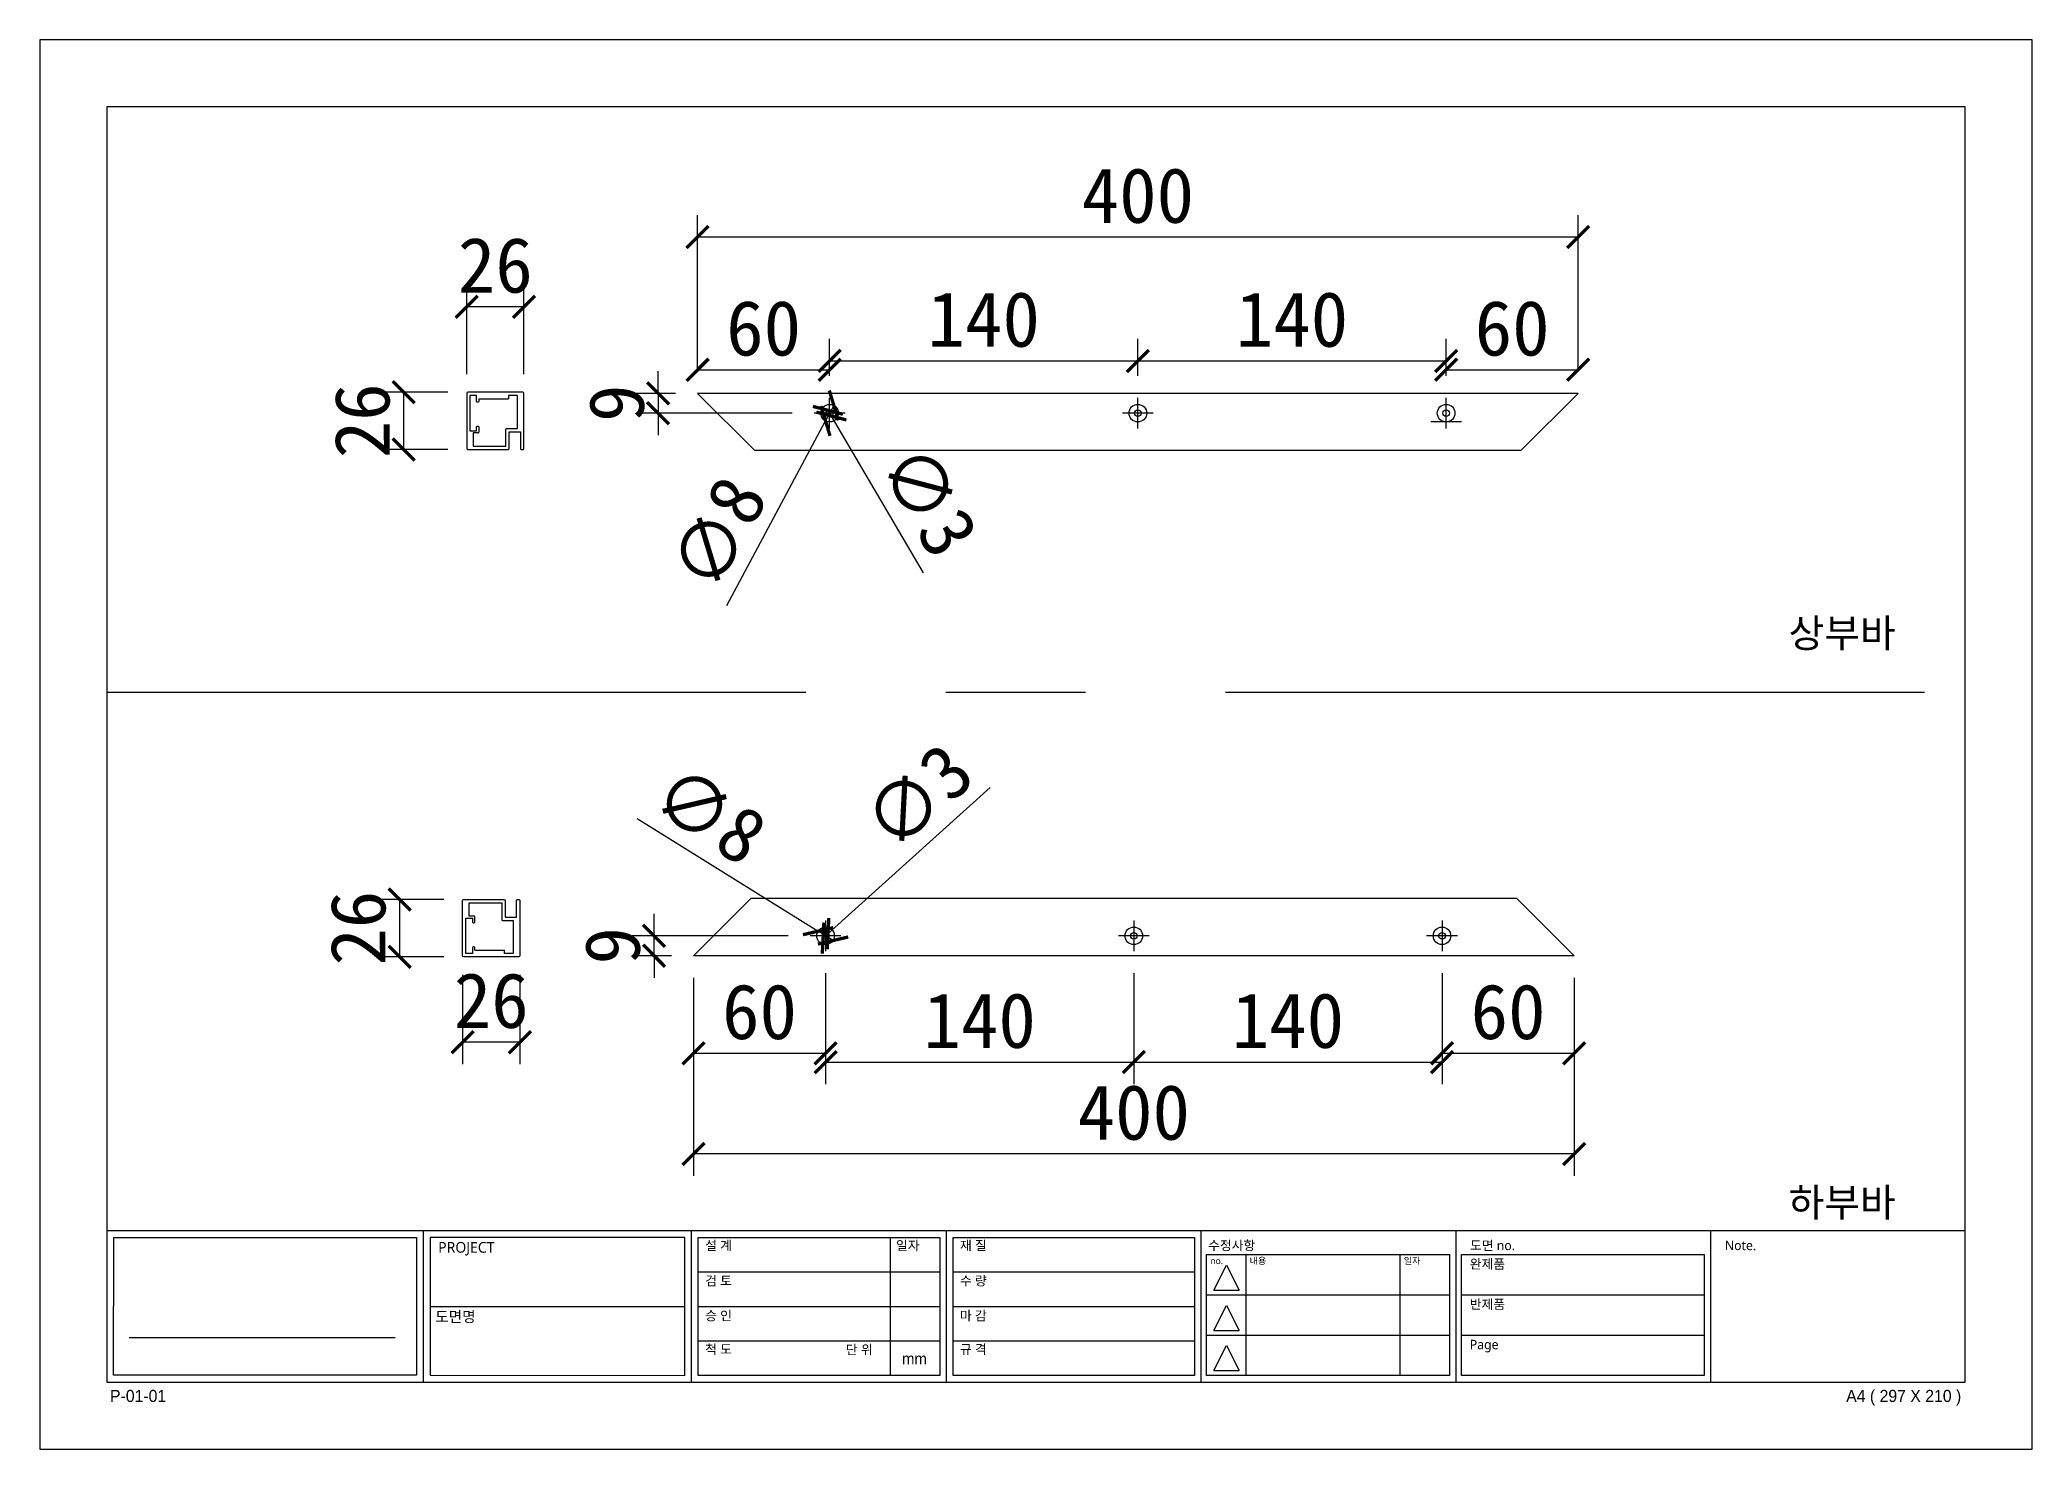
# Model space of a CAD drawing. Header units: millimetres. Extents: x -44117 to 256353, y -2095463 to 65325.
# Drawn here: x -28514 to -27609, y 10261 to 10901 of the extents above; entities that cross this region are included whole.
import ezdxf

# ---------------------------------------------------------------- set-up
doc = ezdxf.new("R2010")
doc.units = ezdxf.units.MM
doc.header["$LTSCALE"] = 10
doc.linetypes.add('CENTER', pattern=[50.8, 31.75, -6.35, 6.35, -6.35])
doc.layers.add('cen', color=1, linetype='CENTER')
doc.layers.add('도면층2', color=3, linetype='CENTER')
doc.styles.add('고딕', font='')
doc.styles.get('고딕').set_extended_font_data('HYgtrE')
doc.dimstyles.new('ISO-25', dxfattribs={"dimtxt": 2.5, "dimasz": 2.5, "dimexe": 1, "dimexo": 1, "dimtad": 1, "dimtxsty": 'Standard', "dimblk": 'ARCHTICK', "dimcen": 2.5, "dimadec": 0, "dimazin": 0, "dimtfac": 1, "dimtmove": 0, "dimatfit": 3, "dimfxl": 0, "dimarcsym": 0})

msp = doc.modelspace()

# ---------------------------------------------------------------- texts
at = {"color": 142, "char_height": 12.9348114, "width": 374.7128821, "attachment_point": 5, "style": '고딕'}
for s, insert in [('{\\fMalgun Gothic|b0|i0|c129|p50;상부바}', (-27695.39541, 10630.92817)), ('{\\fMalgun Gothic|b0|i0|c129|p50;하부바}', (-27695.39541, 10372.41831))]:
    msp.add_mtext(s, dxfattribs=dict(at, insert=insert))

# ---------------------------------------------------------------- blocks, each defined once
blk = doc.blocks.new('A$C2EC13F1B')
at = {"color": 7}
for p, q in [((-3.67, -0.83), (-1.17, 4.17)), ((-1.17, 4.17), (1.33, -0.83))]:
    blk.add_line(p, q, dxfattribs=at)
blk.add_lwpolyline([(-3.67, -0.83), (1.33, -0.83)], dxfattribs=at)
blk = doc.blocks.new('a4 1scale')
at = {"color": 8}
for p, q in [((-15144.83, -4477.05), (-14867.83, -4477.05)), ((-15097.66, -4499.61), (-15097.66, -4477.05)), ((-15057.67, -4499.62), (-15057.67, -4477.06)), ((-15028.06, -4478.06), (-15028.06, -4498.62)), ((-15019.68, -4499.62), (-15019.68, -4477.06)), ((-14981.69, -4499.62), (-14981.69, -4477.06)), ((-14943.7, -4499.62), (-14943.7, -4477.06)), ((-14905.71, -4499.62), (-14905.71, -4477.06)), ((-14980.9, -4480.63), (-14944.7, -4480.63)), ((-14975.07, -4480.63), (-14975.07, -4498.62)), ((-14952.08, -4480.63), (-14952.08, -4498.62)), ((-14942.91, -4480.63), (-14906.71, -4480.63)), ((-15056.67, -4483.2), (-15020.68, -4483.2)), ((-15018.68, -4483.2), (-14982.69, -4483.2)), ((-14980.9, -4486.63), (-14944.7, -4486.63)), ((-14942.91, -4486.63), (-14906.71, -4486.63)), ((-15096.66, -4488.33), (-15058.67, -4488.34)), ((-15056.67, -4488.34), (-15020.68, -4488.34)), ((-15018.68, -4488.34), (-14982.69, -4488.34)), ((-15141.53, -4492.95), (-15101.88, -4492.95)), ((-15056.67, -4493.48), (-15020.68, -4493.48)), ((-15018.68, -4493.48), (-14982.69, -4493.48)), ((-14980.9, -4492.63), (-14944.7, -4492.63)), ((-14942.91, -4492.63), (-14906.71, -4492.63))]:
    blk.add_line(p, q, dxfattribs=at)
for points in [[(-15154.83, -4509.61), (-14857.83, -4509.61), (-14857.83, -4299.61), (-15154.83, -4299.61)], [(-15144.83, -4499.61), (-14867.83, -4499.61), (-14867.83, -4309.61), (-15144.83, -4309.61)]]:
    blk.add_lwpolyline(points, close=True)
for points in [[(-15143.82, -4478.05), (-15098.66, -4478.05), (-15098.66, -4498.61), (-15143.83, -4498.61)], [(-15058.67, -4478.06), (-15096.66, -4478.05), (-15096.66, -4498.61), (-15058.66, -4498.62)], [(-15056.67, -4478.06), (-15020.68, -4478.06), (-15020.68, -4498.62), (-15056.67, -4498.62)], [(-15018.68, -4478.06), (-14982.69, -4478.06), (-14982.69, -4498.62), (-15018.68, -4498.62)]]:
    blk.add_lwpolyline(points, close=True, dxfattribs=at)
for points in [[(-14944.7, -4480.63), (-14944.7, -4498.62), (-14980.9, -4498.62), (-14980.9, -4480.63)], [(-14906.71, -4480.63), (-14906.71, -4498.62), (-14942.91, -4498.62), (-14942.91, -4480.63)]]:
    blk.add_lwpolyline(points, dxfattribs=at)
at = {"color": 8, "xscale": 0.7469071166727064, "yscale": 0.7469071166727064, "zscale": 0.7469071166727064}
for p in [(-14977.06, -4485.3), (-14977.06, -4491.3), (-14977.06, -4497.29)]:
    blk.add_blockref('A$C2EC13F1B', p, dxfattribs=at)
at = {"color": 8, "style": '고딕'}
for s, insert, char_height, width, attachment_point in [('{\\fMalgun Gothic|b0|i0|c129|p50;PROJECT}', (-15095.45, -4478.74), 1.6004, 37.4801, 1), ('{\\fMalgun Gothic|b0|i0|c129|p50;설 계}', (-15055.65, -4478.55), 1.4003, 21.6513, 1), ('{\\fGulim|b0|i0|c129|p50;일자}', (-15027.2, -4478.57), 1.4, 24.7824, 1), ('{\\fMalgun Gothic|b0|i0|c129|p50;재 질}', (-15017.66, -4478.55), 1.4003, 21.6513, 1), ('{\\fMalgun Gothic|b0|i0|c129|p50;수정사항}', (-14980.67, -4478.55), 1.4003, 21.6513, 1), ('{\\fMalgun Gothic|b0|i0|c129|p50;도면 no.}', (-14941.63, -4478.55), 1.4003, 21.6513, 1), ('{\\fMalgun Gothic|b0|i0|c129|p50;Note.}', (-14903.64, -4478.55), 1.4003, 21.6513, 1), ('{\\fMalgun Gothic|b0|i0|c129|p50;no.}', (-14980.32, -4481.07), 0.96, 25.9815, 1), ('{\\fMalgun Gothic|b0|i0|c129|p50;내용}', (-14974.49, -4481.07), 0.96, 25.9815, 1), ('{\\fMalgun Gothic|b0|i0|c129|p50;일자}', (-14951.5, -4481.07), 0.96, 25.9815, 1), ('{\\fGulim|b0|i0|c129|p50;완\\fMalgun Gothic|b0|i0|c129|p50;제품}', (-14941.66, -4481.32), 1.4003, 21.6513, 1), ('{\\fMalgun Gothic|b0|i0|c129|p50;검 토}', (-15055.65, -4483.82), 1.4003, 21.6513, 1), ('{\\fMalgun Gothic|b0|i0|c129|p50;수 량}', (-15017.66, -4483.82), 1.4003, 21.6513, 1), ('{\\fMalgun Gothic|b0|i0|c129|p50;반제품}', (-14941.66, -4487.32), 1.4003, 21.6513, 1), ('{\\fMalgun Gothic|b0|i0|c129|p50;도면명}', (-15095.89, -4489.07), 1.6004, 37.4801, 1), ('{\\fMalgun Gothic|b0|i0|c129|p50;승 인}', (-15055.65, -4489.02), 1.4003, 21.6513, 1), ('{\\fMalgun Gothic|b0|i0|c129|p50;마 감}', (-15017.66, -4489.02), 1.4003, 21.6513, 1), ('{\\fMalgun Gothic|b0|i0|c129|p50;Page}', (-14941.66, -4493.32), 1.4003, 21.6513, 1), ('{\\fMalgun Gothic|b0|i0|c129|p50;척 도 }', (-15055.65, -4494.02), 1.4003, 21.6513, 1), ('{\\fGulim|b0|i0|c129|p50;단 위}', (-15034.68, -4494.09), 1.4003, 21.6513, 1), ('mm', (-15024.45, -4496.13), 1.7, 15.2516, 5), ('{\\fMalgun Gothic|b0|i0|c129|p50;규 격 }', (-15017.66, -4494.02), 1.4003, 21.6513, 1), ('{\\C8;P-01-01}', (-15144.37, -4500.78), 1.8004, 27.0059, 1), ('{\\C8;A4 ( 297 X 210 )}', (-14868.4, -4500.78), 1.8004, 27.0059, 3)]:
    blk.add_mtext(s, dxfattribs=dict(at, insert=insert, char_height=char_height, width=width, attachment_point=attachment_point))
blk = doc.blocks.new('_ArchTick')
at = {"color": 0, "linetype": 'ByBlock', "const_width": 0.15}
blk.add_lwpolyline([(-0.5, -0.5), (0.5, 0.5)], dxfattribs=at)
blk = doc.blocks.new('*D215')
at = {"color": 0, "lineweight": -2}
for p, q in [((-28215.29, 10750.47), (-28215.29, 10821.42)), ((-27815.29, 10750.47), (-27815.29, 10821.42)), ((-27815.29, 10811.42), (-28215.29, 10811.42))]:
    blk.add_line(p, q, dxfattribs=at)
at = {"layer": 'Defpoints', "color": 0}
for p in [(-28215.29, 10811.42), (-28215.29, 10740.47), (-27815.29, 10740.47)]:
    blk.add_point(p, dxfattribs=at)
at = {"color": 0, "lineweight": -2, "xscale": 10, "yscale": 10, "zscale": 10, "rotation": 180}
blk.add_blockref('_ArchTick', (-28215.29, 10811.42), dxfattribs=at)
at = {"color": 0, "lineweight": -2, "xscale": 10, "yscale": 10, "zscale": 10}
blk.add_blockref('_ArchTick', (-27815.29, 10811.42), dxfattribs=at)
at = {"color": 0, "insert": (-28015.29, 10830.17), "char_height": 25, "attachment_point": 5}
blk.add_mtext('400', dxfattribs=at)
blk = doc.blocks.new('_None')
blk = doc.blocks.new('*D216')
at = {"color": 0, "lineweight": -2}
for p, q in [((-28320.15, 10749.22), (-28320.15, 10789.74)), ((-28294.15, 10749.22), (-28294.15, 10789.74)), ((-28294.15, 10779.74), (-28320.15, 10779.74))]:
    blk.add_line(p, q, dxfattribs=at)
at = {"layer": 'Defpoints', "color": 0}
for p in [(-28320.15, 10779.74), (-28320.15, 10739.22), (-28294.15, 10739.22)]:
    blk.add_point(p, dxfattribs=at)
at = {"color": 0, "lineweight": -2, "xscale": 10, "yscale": 10, "zscale": 10, "rotation": 180}
blk.add_blockref('_ArchTick', (-28320.15, 10779.74), dxfattribs=at)
at = {"color": 0, "lineweight": -2, "xscale": 10, "yscale": 10, "zscale": 10}
blk.add_blockref('_ArchTick', (-28294.15, 10779.74), dxfattribs=at)
at = {"color": 0, "insert": (-28307.15, 10798.49), "char_height": 25, "attachment_point": 5}
blk.add_mtext('26', dxfattribs=at)
blk = doc.blocks.new('*D217')
at = {"color": 0, "lineweight": -2}
for p, q in [((-28328.65, 10741), (-28358.76, 10741)), ((-28348.76, 10715), (-28348.76, 10741)), ((-28328.65, 10715), (-28358.76, 10715))]:
    blk.add_line(p, q, dxfattribs=at)
at = {"layer": 'Defpoints', "color": 0}
for p in [(-28348.76, 10741), (-28318.65, 10741), (-28318.65, 10715)]:
    blk.add_point(p, dxfattribs=at)
at = {"color": 0, "lineweight": -2, "xscale": 10, "yscale": 10, "zscale": 10}
for p, rotation in [((-28348.76, 10741), 90), ((-28348.76, 10715), 270)]:
    blk.add_blockref('_ArchTick', p, dxfattribs=dict(at, rotation=rotation))
at = {"color": 0, "insert": (-28367.51, 10728), "char_height": 25, "attachment_point": 5, "rotation": 90}
blk.add_mtext('26', dxfattribs=at)
blk = doc.blocks.new('*D218')
at = {"color": 0, "lineweight": -2}
for p, q in [((-28215.29, 10750.47), (-28215.29, 10761.17)), ((-28155.29, 10748.47), (-28155.29, 10761.17)), ((-28215.29, 10751.17), (-28155.29, 10751.17))]:
    blk.add_line(p, q, dxfattribs=at)
at = {"layer": 'Defpoints', "color": 0}
for p in [(-28155.29, 10751.17), (-28215.29, 10740.47), (-28155.29, 10738.47)]:
    blk.add_point(p, dxfattribs=at)
at = {"color": 0, "lineweight": -2, "xscale": 10, "yscale": 10, "zscale": 10, "rotation": 180}
blk.add_blockref('_ArchTick', (-28215.29, 10751.17), dxfattribs=at)
at = {"color": 0, "lineweight": -2, "xscale": 10, "yscale": 10, "zscale": 10}
blk.add_blockref('_ArchTick', (-28155.29, 10751.17), dxfattribs=at)
at = {"color": 0, "insert": (-28185.29, 10769.92), "char_height": 25, "attachment_point": 5}
blk.add_mtext('60', dxfattribs=at)
blk = doc.blocks.new('*D219')
at = {"color": 0, "lineweight": -2}
for p, q in [((-28155.29, 10748.47), (-28155.29, 10765.17)), ((-28015.29, 10748.47), (-28015.29, 10765.17)), ((-28155.29, 10755.17), (-28015.29, 10755.17))]:
    blk.add_line(p, q, dxfattribs=at)
at = {"layer": 'Defpoints', "color": 0}
for p in [(-28015.29, 10755.17), (-28155.29, 10738.47), (-28015.29, 10738.47)]:
    blk.add_point(p, dxfattribs=at)
at = {"color": 0, "lineweight": -2, "xscale": 10, "yscale": 10, "zscale": 10, "rotation": 180}
blk.add_blockref('_ArchTick', (-28155.29, 10755.17), dxfattribs=at)
at = {"color": 0, "lineweight": -2, "xscale": 10, "yscale": 10, "zscale": 10}
blk.add_blockref('_ArchTick', (-28015.29, 10755.17), dxfattribs=at)
at = {"color": 0, "insert": (-28085.29, 10773.92), "char_height": 25, "attachment_point": 5}
blk.add_mtext('140', dxfattribs=at)
blk = doc.blocks.new('*D220')
at = {"color": 0, "lineweight": -2}
for p, q in [((-28015.29, 10748.47), (-28015.29, 10765.17)), ((-27875.29, 10748.47), (-27875.29, 10765.17)), ((-28015.29, 10755.17), (-27875.29, 10755.17))]:
    blk.add_line(p, q, dxfattribs=at)
at = {"layer": 'Defpoints', "color": 0}
for p in [(-27875.29, 10755.17), (-28015.29, 10738.47), (-27875.29, 10738.47)]:
    blk.add_point(p, dxfattribs=at)
at = {"color": 0, "lineweight": -2, "xscale": 10, "yscale": 10, "zscale": 10, "rotation": 180}
blk.add_blockref('_ArchTick', (-28015.29, 10755.17), dxfattribs=at)
at = {"color": 0, "lineweight": -2, "xscale": 10, "yscale": 10, "zscale": 10}
blk.add_blockref('_ArchTick', (-27875.29, 10755.17), dxfattribs=at)
at = {"color": 0, "insert": (-27945.29, 10773.92), "char_height": 25, "attachment_point": 5}
blk.add_mtext('140', dxfattribs=at)
blk = doc.blocks.new('*D221')
at = {"color": 0, "lineweight": -2}
for p, q in [((-27875.29, 10748.47), (-27875.29, 10761.17)), ((-27815.29, 10750.47), (-27815.29, 10761.17)), ((-27875.29, 10751.17), (-27815.29, 10751.17))]:
    blk.add_line(p, q, dxfattribs=at)
at = {"layer": 'Defpoints', "color": 0}
for p in [(-27815.29, 10751.17), (-27875.29, 10738.47), (-27815.29, 10740.47)]:
    blk.add_point(p, dxfattribs=at)
at = {"color": 0, "lineweight": -2, "xscale": 10, "yscale": 10, "zscale": 10, "rotation": 180}
blk.add_blockref('_ArchTick', (-27875.29, 10751.17), dxfattribs=at)
at = {"color": 0, "lineweight": -2, "xscale": 10, "yscale": 10, "zscale": 10}
blk.add_blockref('_ArchTick', (-27815.29, 10751.17), dxfattribs=at)
at = {"color": 0, "insert": (-27845.29, 10769.92), "char_height": 25, "attachment_point": 5}
blk.add_mtext('60', dxfattribs=at)
blk = doc.blocks.new('*D222')
at = {"color": 0, "lineweight": -2}
for p, q in [((-28233.21, 10740.47), (-28233.21, 10750.47)), ((-28225.29, 10740.47), (-28243.21, 10740.47)), ((-28233.21, 10740.47), (-28233.21, 10731.47)), ((-28172.29, 10731.47), (-28243.21, 10731.47)), ((-28233.21, 10731.47), (-28233.21, 10721.47))]:
    blk.add_line(p, q, dxfattribs=at)
at = {"layer": 'Defpoints', "color": 0}
for p in [(-28215.29, 10740.47), (-28233.21, 10731.47), (-28162.29, 10731.47)]:
    blk.add_point(p, dxfattribs=at)
at = {"color": 0, "lineweight": -2, "xscale": 10, "yscale": 10, "zscale": 10}
for p, rotation in [((-28233.21, 10740.47), 270), ((-28233.21, 10731.47), 90)]:
    blk.add_blockref('_ArchTick', p, dxfattribs=dict(at, rotation=rotation))
at = {"color": 0, "insert": (-28251.96, 10735.97), "char_height": 25, "attachment_point": 5, "rotation": 90}
blk.add_mtext('9', dxfattribs=at)
blk = doc.blocks.new('*D223')
at = {"color": 0, "lineweight": -2}
for p, q in [((-28153.4, 10734.99), (-28157.18, 10727.94)), ((-28153.4, 10734.99), (-28153.4, 10734.99)), ((-28202, 10644.19), (-28157.18, 10727.94))]:
    blk.add_line(p, q, dxfattribs=at)
at = {"layer": 'Defpoints', "color": 0}
for p in [(-28153.4, 10734.99), (-28157.18, 10727.94)]:
    blk.add_point(p, dxfattribs=at)
at = {"color": 0, "lineweight": -2, "xscale": 10, "yscale": 10, "zscale": 10}
for p, rotation in [((-28153.4, 10734.99), 241.8445667996828), ((-28157.18, 10727.94), 61.84456679968287)]:
    blk.add_blockref('_ArchTick', p, dxfattribs=dict(at, rotation=rotation))
at = {"color": 0, "insert": (-28205.75, 10676.92), "char_height": 25, "attachment_point": 5, "rotation": 61.84457}
blk.add_mtext('∅8', dxfattribs=at)
blk = doc.blocks.new('*D224')
at = {"color": 0, "lineweight": -2}
for p, q in [((-28156.05, 10732.76), (-28156.05, 10732.76)), ((-28156.05, 10732.76), (-28154.53, 10730.17)), ((-28112.74, 10658.9), (-28154.53, 10730.17))]:
    blk.add_line(p, q, dxfattribs=at)
at = {"layer": 'Defpoints', "color": 0}
for p in [(-28156.05, 10732.76), (-28154.53, 10730.17)]:
    blk.add_point(p, dxfattribs=at)
at = {"color": 0, "lineweight": -2, "xscale": 10, "yscale": 10, "zscale": 10}
for p, rotation in [((-28156.05, 10732.76), 300.3873652410485), ((-28154.53, 10730.17), 120.3873652410486)]:
    blk.add_blockref('_ArchTick', p, dxfattribs=dict(at, rotation=rotation))
at = {"color": 0, "insert": (-28110.27, 10691.75), "char_height": 25, "attachment_point": 5, "rotation": 300.38737}
blk.add_mtext('∅3', dxfattribs=at)
blk = doc.blocks.new('*D225')
at = {"color": 0, "lineweight": -2}
for p, q in [((-28217.15, 10475.15), (-28217.15, 10385.15)), ((-27817.15, 10475.15), (-27817.15, 10385.15)), ((-27817.15, 10395.15), (-28217.15, 10395.15))]:
    blk.add_line(p, q, dxfattribs=at)
at = {"layer": 'Defpoints', "color": 0}
for p in [(-28217.15, 10485.15), (-27817.15, 10485.15), (-28217.15, 10395.15)]:
    blk.add_point(p, dxfattribs=at)
at = {"color": 0, "lineweight": -2, "xscale": 10, "yscale": 10, "zscale": 10, "rotation": 180}
blk.add_blockref('_ArchTick', (-28217.15, 10395.15), dxfattribs=at)
at = {"color": 0, "lineweight": -2, "xscale": 10, "yscale": 10, "zscale": 10}
blk.add_blockref('_ArchTick', (-27817.15, 10395.15), dxfattribs=at)
at = {"color": 0, "insert": (-28017.15, 10413.9), "char_height": 25, "attachment_point": 5}
blk.add_mtext('400', dxfattribs=at)
blk = doc.blocks.new('*D226')
at = {"color": 0, "lineweight": -2}
for p, q in [((-28322.01, 10476.39), (-28322.01, 10435.88)), ((-28296.01, 10476.39), (-28296.01, 10435.88)), ((-28296.01, 10445.88), (-28322.01, 10445.88))]:
    blk.add_line(p, q, dxfattribs=at)
at = {"layer": 'Defpoints', "color": 0}
for p in [(-28322.01, 10486.39), (-28296.01, 10486.39), (-28322.01, 10445.88)]:
    blk.add_point(p, dxfattribs=at)
at = {"color": 0, "lineweight": -2, "xscale": 10, "yscale": 10, "zscale": 10, "rotation": 180}
blk.add_blockref('_ArchTick', (-28322.01, 10445.88), dxfattribs=at)
at = {"color": 0, "lineweight": -2, "xscale": 10, "yscale": 10, "zscale": 10}
blk.add_blockref('_ArchTick', (-28296.01, 10445.88), dxfattribs=at)
at = {"color": 0, "insert": (-28309.01, 10464.63), "char_height": 25, "attachment_point": 5}
blk.add_mtext('26', dxfattribs=at)
blk = doc.blocks.new('*D227')
at = {"color": 0, "lineweight": -2}
for p, q in [((-28330.51, 10510.62), (-28360.62, 10510.62)), ((-28350.62, 10510.62), (-28350.62, 10484.62)), ((-28330.51, 10484.62), (-28360.62, 10484.62))]:
    blk.add_line(p, q, dxfattribs=at)
at = {"layer": 'Defpoints', "color": 0}
for p in [(-28320.51, 10510.62), (-28350.62, 10484.62), (-28320.51, 10484.62)]:
    blk.add_point(p, dxfattribs=at)
at = {"color": 0, "lineweight": -2, "xscale": 10, "yscale": 10, "zscale": 10}
for p, rotation in [((-28350.62, 10510.62), 90), ((-28350.62, 10484.62), 270)]:
    blk.add_blockref('_ArchTick', p, dxfattribs=dict(at, rotation=rotation))
at = {"color": 0, "insert": (-28369.37, 10497.62), "char_height": 25, "attachment_point": 5, "rotation": 90}
blk.add_mtext('26', dxfattribs=at)
blk = doc.blocks.new('*D228')
at = {"color": 0, "lineweight": -2}
for p, q in [((-28217.15, 10475.15), (-28217.15, 10430.83)), ((-28157.15, 10477.15), (-28157.15, 10430.83)), ((-28217.15, 10440.83), (-28157.15, 10440.83))]:
    blk.add_line(p, q, dxfattribs=at)
at = {"layer": 'Defpoints', "color": 0}
for p in [(-28217.15, 10485.15), (-28157.15, 10487.15), (-28157.15, 10440.83)]:
    blk.add_point(p, dxfattribs=at)
at = {"color": 0, "lineweight": -2, "xscale": 10, "yscale": 10, "zscale": 10, "rotation": 180}
blk.add_blockref('_ArchTick', (-28217.15, 10440.83), dxfattribs=at)
at = {"color": 0, "lineweight": -2, "xscale": 10, "yscale": 10, "zscale": 10}
blk.add_blockref('_ArchTick', (-28157.15, 10440.83), dxfattribs=at)
at = {"color": 0, "insert": (-28187.15, 10459.58), "char_height": 25, "attachment_point": 5}
blk.add_mtext('60', dxfattribs=at)
blk = doc.blocks.new('*D229')
at = {"color": 0, "lineweight": -2}
for p, q in [((-28157.15, 10477.15), (-28157.15, 10426.83)), ((-28017.15, 10477.15), (-28017.15, 10426.83)), ((-28157.15, 10436.83), (-28017.15, 10436.83))]:
    blk.add_line(p, q, dxfattribs=at)
at = {"layer": 'Defpoints', "color": 0}
for p in [(-28157.15, 10487.15), (-28017.15, 10487.15), (-28017.15, 10436.83)]:
    blk.add_point(p, dxfattribs=at)
at = {"color": 0, "lineweight": -2, "xscale": 10, "yscale": 10, "zscale": 10, "rotation": 180}
blk.add_blockref('_ArchTick', (-28157.15, 10436.83), dxfattribs=at)
at = {"color": 0, "lineweight": -2, "xscale": 10, "yscale": 10, "zscale": 10}
blk.add_blockref('_ArchTick', (-28017.15, 10436.83), dxfattribs=at)
at = {"color": 0, "insert": (-28087.15, 10455.58), "char_height": 25, "attachment_point": 5}
blk.add_mtext('140', dxfattribs=at)
blk = doc.blocks.new('*D230')
at = {"color": 0, "lineweight": -2}
for p, q in [((-28017.15, 10477.15), (-28017.15, 10426.83)), ((-27877.15, 10477.15), (-27877.15, 10426.83)), ((-28017.15, 10436.83), (-27877.15, 10436.83))]:
    blk.add_line(p, q, dxfattribs=at)
at = {"layer": 'Defpoints', "color": 0}
for p in [(-28017.15, 10487.15), (-27877.15, 10487.15), (-27877.15, 10436.83)]:
    blk.add_point(p, dxfattribs=at)
at = {"color": 0, "lineweight": -2, "xscale": 10, "yscale": 10, "zscale": 10, "rotation": 180}
blk.add_blockref('_ArchTick', (-28017.15, 10436.83), dxfattribs=at)
at = {"color": 0, "lineweight": -2, "xscale": 10, "yscale": 10, "zscale": 10}
blk.add_blockref('_ArchTick', (-27877.15, 10436.83), dxfattribs=at)
at = {"color": 0, "insert": (-27947.15, 10455.58), "char_height": 25, "attachment_point": 5}
blk.add_mtext('140', dxfattribs=at)
blk = doc.blocks.new('*D231')
at = {"color": 0, "lineweight": -2}
for p, q in [((-27877.15, 10477.15), (-27877.15, 10430.83)), ((-27817.15, 10475.15), (-27817.15, 10430.83)), ((-27877.15, 10440.83), (-27817.15, 10440.83))]:
    blk.add_line(p, q, dxfattribs=at)
at = {"layer": 'Defpoints', "color": 0}
for p in [(-27877.15, 10487.15), (-27817.15, 10485.15), (-27817.15, 10440.83)]:
    blk.add_point(p, dxfattribs=at)
at = {"color": 0, "lineweight": -2, "xscale": 10, "yscale": 10, "zscale": 10, "rotation": 180}
blk.add_blockref('_ArchTick', (-27877.15, 10440.83), dxfattribs=at)
at = {"color": 0, "lineweight": -2, "xscale": 10, "yscale": 10, "zscale": 10}
blk.add_blockref('_ArchTick', (-27817.15, 10440.83), dxfattribs=at)
at = {"color": 0, "insert": (-27847.15, 10459.58), "char_height": 25, "attachment_point": 5}
blk.add_mtext('60', dxfattribs=at)
blk = doc.blocks.new('*D232')
at = {"color": 0, "lineweight": -2}
for p, q in [((-28235.07, 10494.15), (-28235.07, 10504.15)), ((-28174.15, 10494.15), (-28245.07, 10494.15)), ((-28235.07, 10485.15), (-28235.07, 10494.15)), ((-28227.15, 10485.15), (-28245.07, 10485.15)), ((-28235.07, 10485.15), (-28235.07, 10475.15))]:
    blk.add_line(p, q, dxfattribs=at)
at = {"layer": 'Defpoints', "color": 0}
for p in [(-28235.07, 10494.15), (-28164.15, 10494.15), (-28217.15, 10485.15)]:
    blk.add_point(p, dxfattribs=at)
at = {"color": 0, "lineweight": -2, "xscale": 10, "yscale": 10, "zscale": 10}
for p, rotation in [((-28235.07, 10494.15), 270), ((-28235.07, 10485.15), 90)]:
    blk.add_blockref('_ArchTick', p, dxfattribs=dict(at, rotation=rotation))
at = {"color": 0, "insert": (-28253.82, 10489.65), "char_height": 25, "attachment_point": 5, "rotation": 90}
blk.add_mtext('9', dxfattribs=at)
blk = doc.blocks.new('*D233')
at = {"color": 0, "lineweight": -2}
for p, q in [((-28242.7, 10547.42), (-28160.55, 10496.27)), ((-28153.75, 10492.04), (-28160.55, 10496.27)), ((-28153.75, 10492.04), (-28153.75, 10492.04))]:
    blk.add_line(p, q, dxfattribs=at)
at = {"layer": 'Defpoints', "color": 0}
for p in [(-28160.55, 10496.27), (-28153.75, 10492.04)]:
    blk.add_point(p, dxfattribs=at)
at = {"color": 0, "lineweight": -2, "xscale": 10, "yscale": 10, "zscale": 10}
for p, rotation in [((-28160.55, 10496.27), 328.0940232899644), ((-28153.75, 10492.04), 148.0940232899644)]:
    blk.add_blockref('_ArchTick', p, dxfattribs=dict(at, rotation=rotation))
at = {"color": 0, "insert": (-28209.8, 10549.02), "char_height": 25, "attachment_point": 5, "rotation": 328.09402}
blk.add_mtext('∅8', dxfattribs=at)
blk = doc.blocks.new('*D234')
at = {"color": 0, "lineweight": -2}
for p, q in [((-28082.37, 10561.48), (-28156.04, 10495.16)), ((-28158.27, 10493.15), (-28156.04, 10495.16)), ((-28158.27, 10493.15), (-28158.27, 10493.15))]:
    blk.add_line(p, q, dxfattribs=at)
at = {"layer": 'Defpoints', "color": 0}
for p in [(-28158.27, 10493.15), (-28156.04, 10495.16)]:
    blk.add_point(p, dxfattribs=at)
at = {"color": 0, "lineweight": -2, "xscale": 10, "yscale": 10, "zscale": 10}
for p, rotation in [((-28158.27, 10493.15), 41.9957479671465), ((-28156.04, 10495.16), 221.9957479671465)]:
    blk.add_blockref('_ArchTick', p, dxfattribs=dict(at, rotation=rotation))
at = {"color": 0, "insert": (-28115.04, 10557.29), "char_height": 25, "attachment_point": 5, "rotation": 41.99575}
blk.add_mtext('∅3', dxfattribs=at)

# ---------------------------------------------------------------- dimensions: what is measured, and where the dimension line sits
for base, p1, p2, override, picture, middle in [((-28215.29239, 10811.42367), (-27815.29239, 10740.46638), (-28215.29239, 10740.46638), {"dimscale": 10, "dimasz": 1, "dimdec": 1, "dimcen": 0, "dimtdec": 1, "dimldrblk": 'None', "dimtfillclr": 100}, '*D215', (-28015.29239, 10830.17367)), ((-28015.29239, 10755.16503), (-28155.29239, 10738.46638), (-28015.29239, 10738.46638), {"dimscale": 10, "dimasz": 1, "dimdec": 1, "dimcen": 0, "dimtdec": 1, "dimtmove": 1, "dimldrblk": 'None', "dimtfillclr": 100}, '*D219', (-28085.29239, 10773.91503)), ((-27875.29239, 10755.16503), (-28015.29239, 10738.46638), (-27875.29239, 10738.46638), {"dimscale": 10, "dimasz": 1, "dimdec": 1, "dimcen": 0, "dimtdec": 1, "dimtmove": 1, "dimldrblk": 'None', "dimtfillclr": 100}, '*D220', (-27945.29239, 10773.91503)), ((-28155.29239, 10751.16503), (-28215.29239, 10740.46638), (-28155.29239, 10738.46638), {"dimscale": 10, "dimasz": 1, "dimdec": 1, "dimcen": 0, "dimtdec": 1, "dimldrblk": 'None', "dimtfillclr": 100}, '*D218', (-28185.29239, 10769.91503)), ((-27815.29239, 10751.16503), (-27875.29239, 10738.46638), (-27815.29239, 10740.46638), {"dimscale": 10, "dimasz": 1, "dimdec": 1, "dimcen": 0, "dimtdec": 1, "dimtmove": 1, "dimldrblk": 'None', "dimtfillclr": 100}, '*D221', (-27845.29239, 10769.91503)), ((-28157.15051, 10440.83282), (-28217.15051, 10485.15292), (-28157.15051, 10487.15292), {"dimscale": 10, "dimasz": 1, "dimdec": 1, "dimcen": 0, "dimtdec": 1, "dimldrblk": 'None', "dimtfillclr": 100}, '*D228', (-28187.15051, 10459.58282)), ((-28217.15051, 10395.14684), (-27817.15051, 10485.15292), (-28217.15051, 10485.15292), {"dimscale": 10, "dimasz": 1, "dimdec": 1, "dimcen": 0, "dimtdec": 1, "dimldrblk": 'None', "dimtfillclr": 100}, '*D225', (-28017.15051, 10413.89684)), ((-28017.15051, 10436.83282), (-28157.15051, 10487.15292), (-28017.15051, 10487.15292), {"dimscale": 10, "dimasz": 1, "dimdec": 1, "dimcen": 0, "dimtdec": 1, "dimtmove": 1, "dimldrblk": 'None', "dimtfillclr": 100}, '*D229', (-28087.15051, 10455.58282)), ((-27877.15051, 10436.83282), (-28017.15051, 10487.15292), (-27877.15051, 10487.15292), {"dimscale": 10, "dimasz": 1, "dimdec": 1, "dimcen": 0, "dimtdec": 1, "dimtmove": 1, "dimldrblk": 'None', "dimtfillclr": 100}, '*D230', (-27947.15051, 10455.58282)), ((-27817.15051, 10440.83282), (-27877.15051, 10487.15292), (-27817.15051, 10485.15292), {"dimscale": 10, "dimasz": 1, "dimdec": 1, "dimcen": 0, "dimtdec": 1, "dimtmove": 1, "dimldrblk": 'None', "dimtfillclr": 100}, '*D231', (-27847.15051, 10459.58282))]:
    dim = msp.add_linear_dim(base=base, p1=p1, p2=p2, dimstyle='ISO-25', override=override)
    dim.commit()
    dim.dimension.update_dxf_attribs({"geometry": picture, "text_midpoint": middle})
for base, p1, p2, picture, middle in [((-28320.15354, 10779.73701), (-28294.15354, 10739.22435), (-28320.15354, 10739.22435), '*D216', (-28307.15354, 10779.73701)), ((-28322.01166, 10445.88229), (-28296.01166, 10486.39495), (-28322.01166, 10486.39495), '*D226', (-28309.01166, 10445.88229))]:
    dim = msp.add_linear_dim(base=base, p1=p1, p2=p2, dimstyle='ISO-25', override={"dimscale": 10, "dimasz": 1, "dimdec": 1, "dimcen": 0, "dimtdec": 1, "dimldrblk": 'None', "dimtfillclr": 100})
    dim.commit()
    dim.dimension.update_dxf_attribs({"geometry": picture, "text_midpoint": middle, "dimtype": 160})
for base, p1, p2, angle, picture, middle in [((-28348.7605, 10741.00005), (-28318.65146, 10715.00005), (-28318.65146, 10741.00005), 90, '*D217', (-28348.7605, 10728.00005)), ((-28233.20973, 10731.46638), (-28215.29239, 10740.46638), (-28162.29239, 10731.46638), 90, '*D222', (-28233.20973, 10735.96638)), ((-28350.61863, 10484.61925), (-28320.50958, 10510.61925), (-28320.50958, 10484.61925), 270, '*D227', (-28350.61863, 10497.61925)), ((-28235.06785, 10494.15292), (-28217.15051, 10485.15292), (-28164.15051, 10494.15292), 270, '*D232', (-28235.06785, 10489.65292))]:
    dim = msp.add_linear_dim(base=base, p1=p1, p2=p2, angle=angle, dimstyle='ISO-25', override={"dimscale": 10, "dimasz": 1, "dimdec": 1, "dimcen": 0, "dimtdec": 1, "dimldrblk": 'None', "dimtfillclr": 100})
    dim.commit()
    dim.dimension.update_dxf_attribs({"geometry": picture, "text_midpoint": middle, "dimtype": 160})
for p1, p2, picture, middle in [((-28153.40493, 10734.99306), (-28157.17985, 10727.9397), '*D223', (-28189.22078, 10668.07184)), ((-28156.05115, 10732.76032), (-28154.53362, 10730.17244), '*D224', (-28126.43965, 10682.26322)), ((-28158.2653, 10493.1493), (-28156.03571, 10495.15653), '*D234', (-28102.49671, 10543.35607)), ((-28153.75484, 10492.03881), (-28160.54617, 10496.26702), '*D233', (-28219.71129, 10533.10263))]:
    dim = msp.add_diameter_dim_2p(p1=p1, p2=p2, dimstyle='ISO-25', override={"dimscale": 10, "dimasz": 1, "dimdec": 1, "dimcen": 0, "dimtdec": 1, "dimldrblk": 'None', "dimtfillclr": 100})
    dim.commit()
    dim.dimension.update_dxf_attribs({"geometry": picture, "text_midpoint": middle, "dimtype": 163})

# ---------------------------------------------------------------- linework, layer by layer
for p, q in [((-28315.65354, 10739.50005), (-28318.65354, 10739.50005)), ((-28318.65354, 10739.50005), (-28318.65354, 10723.50005)), ((-28315.65354, 10736.80005), (-28315.65354, 10739.50005)), ((-28314.95354, 10736.50005), (-28315.35354, 10736.50005)), ((-28314.65354, 10738.00005), (-28314.65354, 10736.80005)), ((-28314.65354, 10738.00005), (-28301.15354, 10738.00005)), ((-28297.15354, 10739.50005), (-28301.15354, 10739.50005)), ((-28301.15354, 10739.50005), (-28301.15354, 10738.00005)), ((-28297.15354, 10724.50005), (-28297.15354, 10739.50005)), ((-27815.29239, 10740.46638), (-28215.29239, 10740.46638)), ((-28189.29239, 10714.46638), (-28215.29239, 10740.46638)), ((-27841.29239, 10714.46638), (-27815.29239, 10740.46638)), ((-28318.65354, 10723.50005), (-28315.65354, 10723.50005)), ((-28315.65354, 10723.50005), (-28315.65354, 10725.20005)), ((-28315.35354, 10725.50005), (-28314.95354, 10725.50005)), ((-28314.65354, 10725.20005), (-28314.65354, 10722.80005)), ((-28302.35354, 10723.00005), (-28302.35354, 10724.20005)), ((-28302.05354, 10724.50005), (-28300.85354, 10724.50005)), ((-28300.85354, 10724.50005), (-28297.15354, 10724.50005)), ((-28300.85354, 10724.50005), (-28300.85354, 10724.50005)), ((-28314.95354, 10722.50005), (-28317.15354, 10722.50005)), ((-28317.15354, 10722.50005), (-28317.15354, 10716.50005)), ((-28317.15354, 10716.50005), (-28302.35354, 10716.50005)), ((-28302.35354, 10716.50005), (-28302.35354, 10723.00005)), ((-27841.29239, 10714.46638), (-28189.29239, 10714.46638)), ((-28319.01166, 10503.11925), (-28319.01166, 10509.11925)), ((-28319.01166, 10509.11925), (-28304.21166, 10509.11925)), ((-28304.21166, 10509.11925), (-28304.21166, 10502.61925)), ((-28191.15051, 10511.15292), (-28217.15051, 10485.15292)), ((-27843.15051, 10511.15292), (-28191.15051, 10511.15292)), ((-27843.15051, 10511.15292), (-27817.15051, 10485.15292)), ((-28320.51166, 10486.11925), (-28320.51166, 10502.11925)), ((-28320.51166, 10502.11925), (-28317.51166, 10502.11925)), ((-28316.81166, 10503.11925), (-28319.01166, 10503.11925)), ((-28317.51166, 10502.11925), (-28317.51166, 10500.41925)), ((-28317.21166, 10500.11925), (-28316.81166, 10500.11925)), ((-28316.51166, 10500.41925), (-28316.51166, 10502.81925)), ((-28304.21166, 10502.61925), (-28304.21166, 10501.41925)), ((-28303.91166, 10501.11925), (-28302.71166, 10501.11925)), ((-28302.71166, 10501.11925), (-28299.01166, 10501.11925)), ((-28302.71166, 10501.11925), (-28302.71166, 10501.11925)), ((-28299.01166, 10501.11925), (-28299.01166, 10486.11925)), ((-28317.51166, 10488.81925), (-28317.51166, 10486.11925)), ((-28316.81166, 10489.11925), (-28317.21166, 10489.11925)), ((-28316.51166, 10487.61925), (-28316.51166, 10488.81925)), ((-28317.51166, 10486.11925), (-28320.51166, 10486.11925)), ((-28316.51166, 10487.61925), (-28303.01166, 10487.61925)), ((-28303.01166, 10486.11925), (-28303.01166, 10487.61925)), ((-28299.01166, 10486.11925), (-28303.01166, 10486.11925)), ((-27817.15051, 10485.15292), (-28217.15051, 10485.15292))]:
    msp.add_line(p, q)
for points in [[(-28295.65367, 10715.30005, 0.414213562), (-28295.35367, 10715.00005), (-28294.45354, 10715.00005, 0.414213562), (-28294.15354, 10715.30005), (-28294.15354, 10740.50005, 0.414213562), (-28294.65354, 10741.00005), (-28319.65354, 10741.00005, 0.414213562), (-28320.15354, 10740.50005), (-28320.15354, 10715.50005, 0.414213562), (-28319.65354, 10715.00005), (-28301.35354, 10715.00005, 0.414213562), (-28300.85354, 10715.50005), (-28300.85354, 10723.00005), (-28295.65354, 10723.00005), (-28295.65354, 10715.30005)], [(-28297.51179, 10510.31925, -0.414213562), (-28297.21179, 10510.61925), (-28296.31166, 10510.61925, -0.414213562), (-28296.01166, 10510.31925), (-28296.01166, 10485.11925, -0.414213562), (-28296.51166, 10484.61925), (-28321.51166, 10484.61925, -0.414213562), (-28322.01166, 10485.11925), (-28322.01166, 10510.11925, -0.414213562), (-28321.51166, 10510.61925), (-28303.21166, 10510.61925, -0.414213562), (-28302.71166, 10510.11925), (-28302.71166, 10502.61925), (-28297.51166, 10502.61925), (-28297.51166, 10510.31925)]]:
    msp.add_lwpolyline(points, format="xyb")
for centre, radius in [((-28155.29239, 10731.46638), 4), ((-28155.29239, 10731.46638), 1.5), ((-28015.29239, 10731.46638), 4), ((-28015.29239, 10731.46638), 1.5), ((-27875.29239, 10731.46638), 4), ((-27875.29239, 10731.46638), 1.5), ((-28157.15051, 10494.15292), 4), ((-28017.15051, 10494.15292), 4), ((-27877.15051, 10494.15292), 4), ((-28157.15051, 10494.15292), 1.5), ((-28017.15051, 10494.15292), 1.5), ((-27877.15051, 10494.15292), 1.5)]:
    msp.add_circle(centre, radius)
for centre, start, end in [((-28315.35354, 10736.80005), 180, 270), ((-28314.95354, 10736.80005), 270, 0), ((-28315.35354, 10725.20005), 90, 180), ((-28314.95354, 10725.20005), 360, 90), ((-28302.05354, 10724.20005), 90, 180), ((-28314.95354, 10722.80005), 270, 0), ((-28317.21166, 10500.41925), 180, 270), ((-28316.81166, 10502.81925), 360, 90), ((-28316.81166, 10500.41925), 270, 0), ((-28303.91166, 10501.41925), 180, 270), ((-28317.21166, 10488.81925), 90, 180), ((-28316.81166, 10488.81925), 360, 90)]:
    msp.add_arc(centre, 0.3, start, end)
at = {"layer": 'cen'}
msp.add_line((-28483.5637, 10604.74756), (-27639.57933, 10604.74756), dxfattribs=at)
at = {"layer": '도면층2'}
for p, q in [((-28155.29239, 10724.46638), (-28155.29239, 10738.46638)), ((-28015.29239, 10724.46638), (-28015.29239, 10738.46638)), ((-27875.29239, 10724.46638), (-27875.29239, 10738.46638)), ((-28148.29239, 10731.46638), (-28162.29239, 10731.46638)), ((-28008.29239, 10731.46638), (-28022.29239, 10731.46638)), ((-27868.29239, 10727.46638), (-27882.29239, 10727.46638)), ((-28157.15051, 10501.15292), (-28157.15051, 10487.15292)), ((-28017.15051, 10501.15292), (-28017.15051, 10487.15292)), ((-27877.15051, 10501.15292), (-27877.15051, 10487.15292)), ((-28150.15051, 10494.15292), (-28164.15051, 10494.15292)), ((-28010.15051, 10494.15292), (-28024.15051, 10494.15292)), ((-27870.15051, 10494.15292), (-27884.15051, 10494.15292))]:
    msp.add_line(p, q, dxfattribs=at)

# ---------------------------------------------------------------- block references
at = {"color": 1, "xscale": 3.046875, "yscale": 3.046875, "zscale": 3.046875}
msp.add_blockref('a4 1scale', (17660.83998, 24001.32611), dxfattribs=at)

msp.set_redraw_order([(e.dxf.handle, doc.entitydb.next_handle()) for e in msp.query("TEXT MTEXT ATTDEF DIMENSION ARC_DIMENSION")])  # texts and dimensions are drawn at this point

doc.saveas('drawing.dxf')
